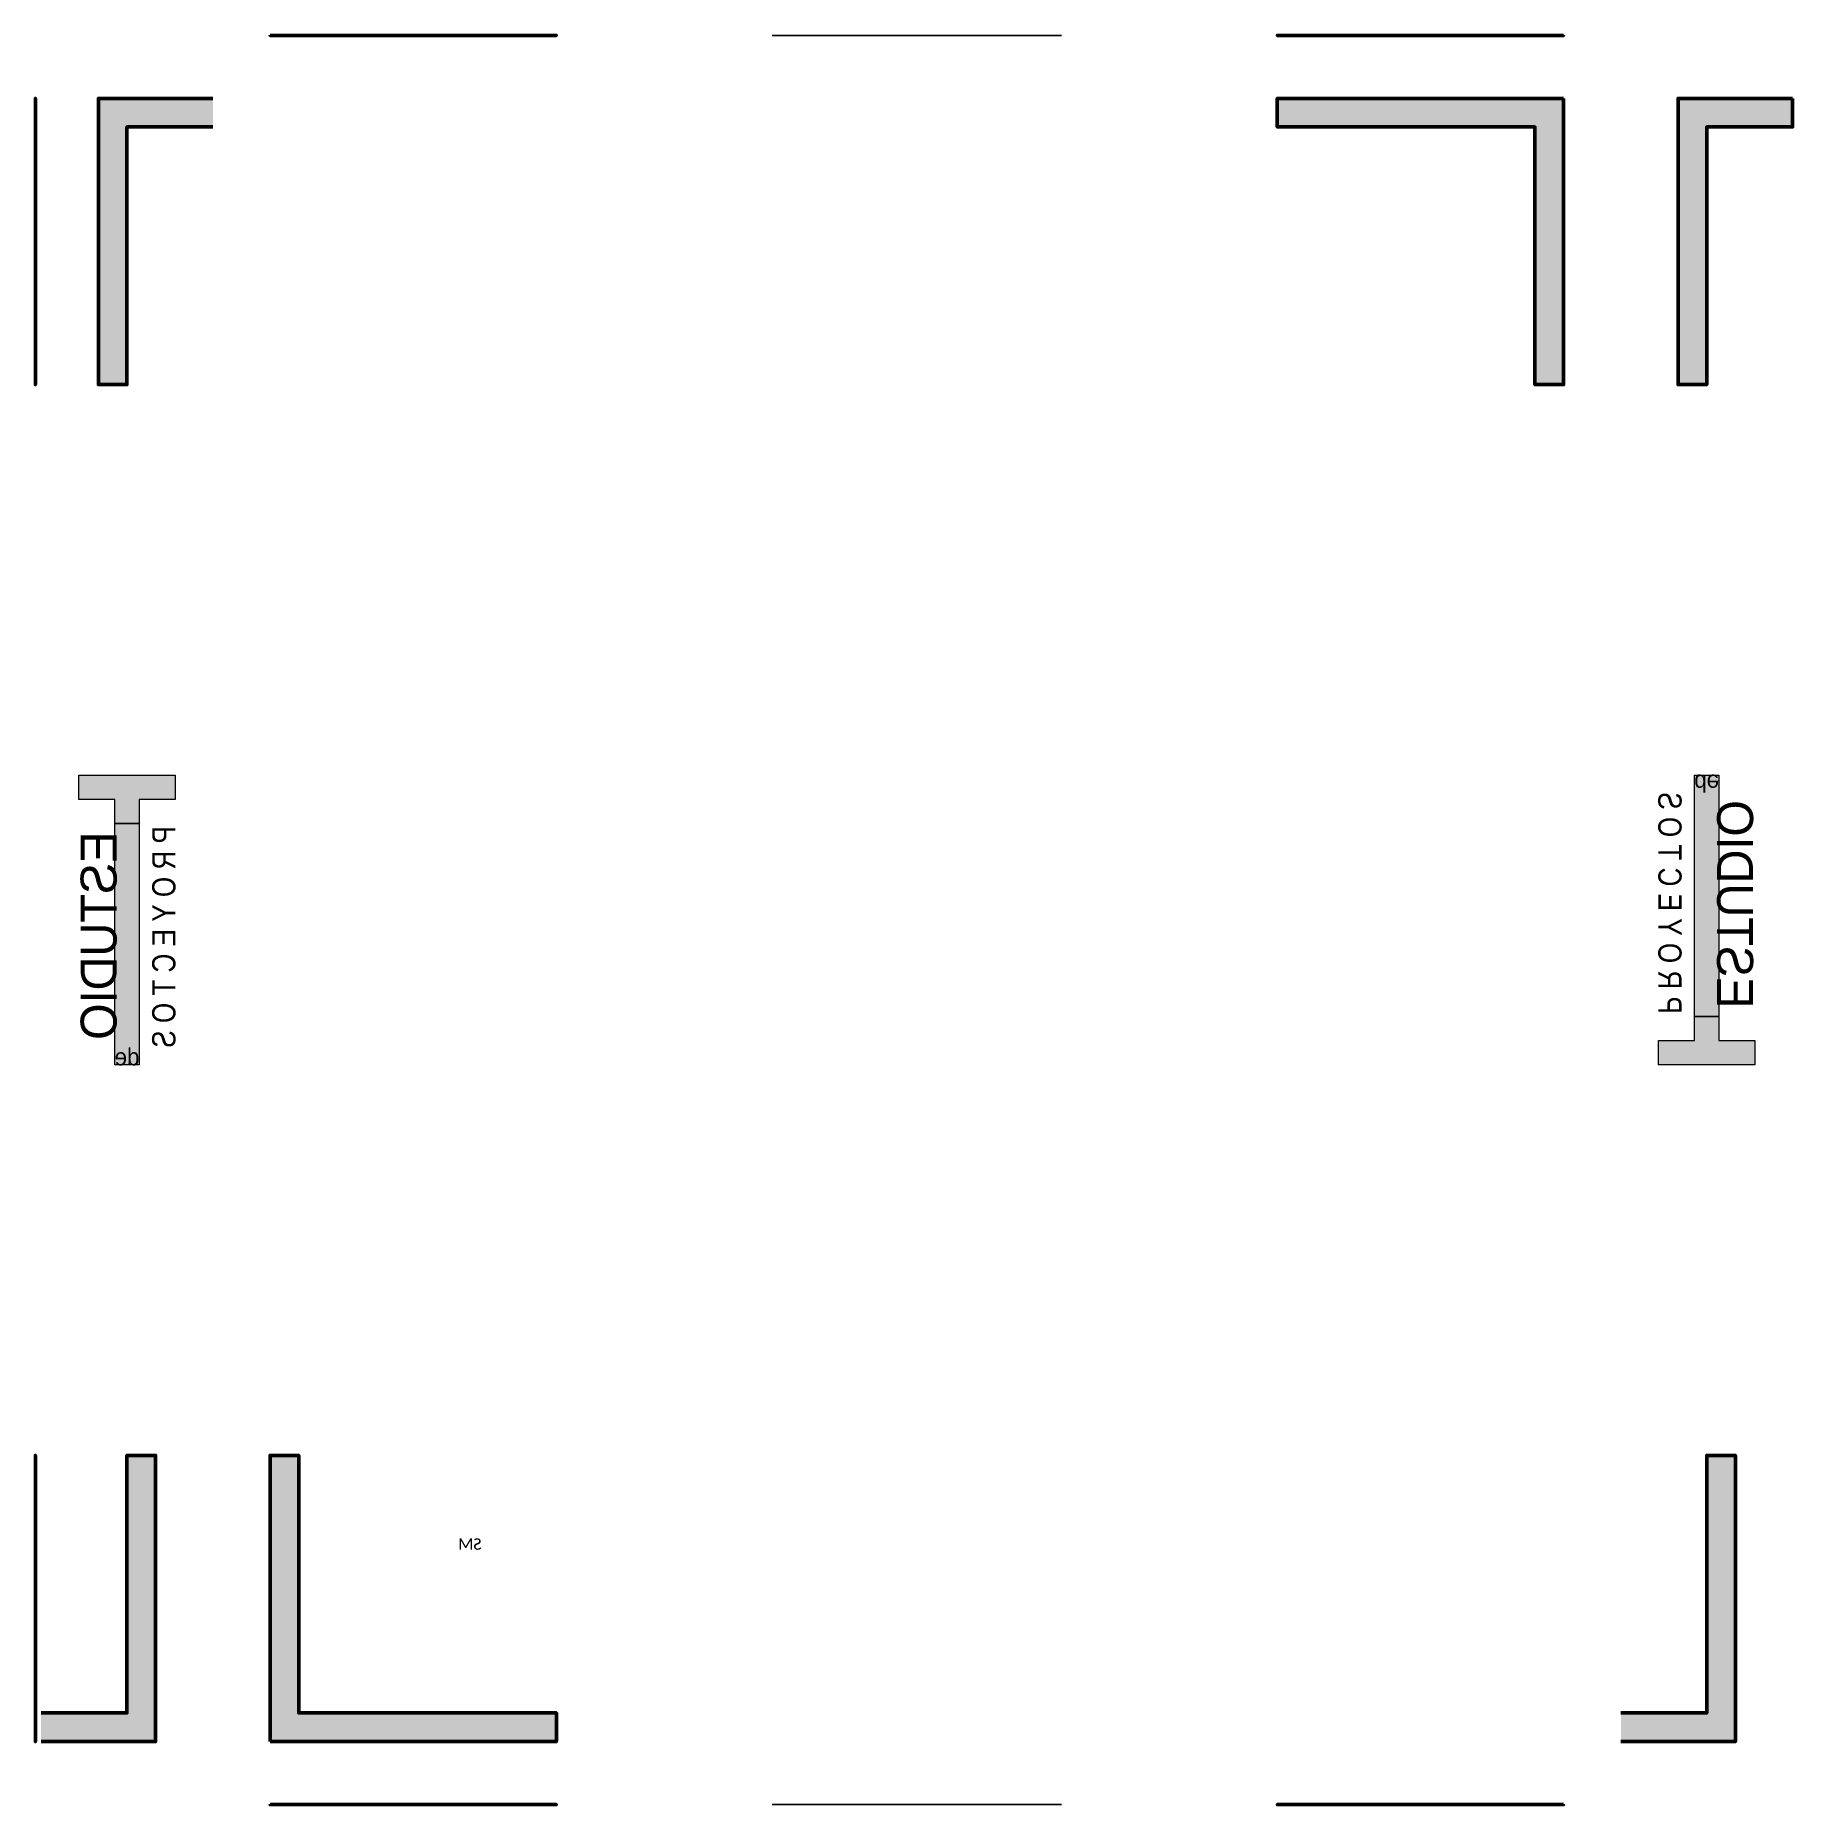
# Model space of a CAD drawing. Header units: metres. Extents: x -0.31 to 4.53, y -0.06 to 3.96.
# Drawn here: x 2.1262 to 2.4331, y 1.6295 to 1.9385 of the extents above; entities that cross this region are included whole.
import ezdxf
from ezdxf.enums import TextEntityAlignment as Align

# ---------------------------------------------------------------- set-up
doc = ezdxf.new("R2010")
doc.units = ezdxf.units.M
doc.layers.get('0').update_dxf_attribs({"color": 255, "plot": 0})
doc.layers.add('G-Title_layouts', color=7, linetype='Continuous', lineweight=50, true_color=0x323232)
doc.styles.add('CTDi Corporate', font='Skia.ttf')
doc.styles.get("Standard").update_dxf_attribs({"font": 'Candara.ttf'})

msp = doc.modelspace()

# ---------------------------------------------------------------- texts
at = {"layer": 'G-Title_layouts', "color": 30, "linetype": 'Continuous', "true_color": 0xfa7d00, "extrusion": (2.24964e-32, 1, 1.83697e-16), "style": 'CTDi Corporate', "width": 0.8375}
msp.add_text('P R O Y E C T O S', height=0.0040638, rotation=180, dxfattribs=at).set_placement((-2.28313, -0.26622, 1.93852), align=Align.BOTTOM_CENTER)
at = {"layer": 'G-Title_layouts', "color": 18, "linetype": 'Continuous', "true_color": 0x000000, "extrusion": (2.24964e-32, 1, 1.83697e-16), "style": 'CTDi Corporate', "width": 0.975}
msp.add_text('ESTUDIO', height=0.00628, rotation=180, dxfattribs=at).set_placement((-2.28292, -0.27583, 1.93852), align=Align.BOTTOM_CENTER)
at = {"layer": 'G-Title_layouts', "color": 7, "linetype": 'Continuous', "lineweight": 100, "true_color": 0xfefefe, "transparency": 33554687, "extrusion": (2.24964e-32, 1, 1.83697e-16), "style": 'CTDi Corporate', "width": 0.975}
msp.add_text('de', height=0.003002, rotation=270, dxfattribs=at).set_placement((-2.30646, -0.2759, 1.93852), align=Align.BOTTOM_CENTER)
at = {"layer": 'G-Title_layouts', "color": 7, "linetype": 'Continuous', "lineweight": 100, "true_color": 0xfefefe, "transparency": 33554687, "extrusion": (-1.22465e-16, 0, -1), "style": 'CTDi Corporate', "width": 0.975}
msp.add_text('de', height=0.003002, rotation=180, dxfattribs=at).set_placement((-2.41812, 1.81031, 0.2919), align=Align.BOTTOM_CENTER)
at = {"layer": 'G-Title_layouts', "color": 30, "linetype": 'Continuous', "true_color": 0xfa7d00, "extrusion": (-1.22465e-16, 0, -1), "style": 'CTDi Corporate', "width": 0.8375}
for rotation, p in [(90, (-2.40844, 1.78697, 0.2919)), (270, (-2.1519, 1.78106, 0.2919))]:
    msp.add_text('P R O Y E C T O S', height=0.0040638, rotation=rotation, dxfattribs=at).set_placement(p, align=Align.BOTTOM_CENTER)
at = {"layer": 'G-Title_layouts', "color": 18, "linetype": 'Continuous', "true_color": 0x000000, "extrusion": (-1.22465e-16, 0, -1), "style": 'CTDi Corporate', "width": 0.975}
for rotation, p in [(90, (-2.41805, 1.78676, 0.2919)), (270, (-2.14229, 1.78127, 0.2919))]:
    msp.add_text('ESTUDIO', height=0.00628, rotation=rotation, dxfattribs=at).set_placement(p, align=Align.BOTTOM_CENTER)
at = {"layer": 'G-Title_layouts', "color": 7, "linetype": 'Continuous', "lineweight": 100, "true_color": 0xfefefe, "transparency": 33554687, "extrusion": (-1.22465e-16, 0, -1), "style": 'CTDi Corporate', "width": 0.975}
msp.add_text('de', height=0.003002, dxfattribs=at).set_placement((-2.14222, 1.75772, 0.2919), align=Align.BOTTOM_CENTER)
at = {"layer": 'G-Title_layouts', "linetype": 'Continuous', "lineweight": 5, "extrusion": (-1.22465e-16, 0, -1)}
msp.add_text('SM', height=0.002, dxfattribs=at).set_placement((-2.20415, 1.67603, 0.2919), align=Align.TOP_LEFT)
at = {"layer": 'G-Title_layouts', "color": 7, "linetype": 'Continuous', "lineweight": 100, "true_color": 0xfefefe, "transparency": 33554687, "extrusion": (-7.4988e-33, -1, -6.12323e-17), "style": 'CTDi Corporate', "width": 0.975}
msp.add_text('de', height=0.003002, rotation=270, dxfattribs=at).set_placement((2.25388, -0.2759, -1.62952), align=Align.BOTTOM_CENTER)
at = {"layer": 'G-Title_layouts', "color": 30, "linetype": 'Continuous', "true_color": 0xfa7d00, "extrusion": (-7.4988e-33, -1, -6.12323e-17), "style": 'CTDi Corporate', "width": 0.8375}
msp.add_text('P R O Y E C T O S', height=0.0040638, rotation=180, dxfattribs=at).set_placement((2.27721, -0.26622, -1.62952), align=Align.BOTTOM_CENTER)
at = {"layer": 'G-Title_layouts', "color": 18, "linetype": 'Continuous', "true_color": 0x000000, "extrusion": (-7.4988e-33, -1, -6.12323e-17), "style": 'CTDi Corporate', "width": 0.975}
msp.add_text('ESTUDIO', height=0.00628, rotation=180, dxfattribs=at).set_placement((2.27743, -0.27583, -1.62952), align=Align.BOTTOM_CENTER)

# ---------------------------------------------------------------- hatches: boundary and pattern name
at = {"true_color": 0x000000, "extrusion": (2.24964e-32, 1, 1.83697e-16)}
h = msp.add_hatch(color=18, dxfattribs=at)
h.dxf.hatch_style = 1
h.paths.add_polyline_path([(-2.17222, -0.2759), (-2.17222, -0.2909), (-2.16722, -0.2909), (-2.16722, -0.2709), (-2.21722, -0.2709), (-2.21722, -0.2759)])
h = msp.add_hatch(color=18, dxfattribs=at)
h.dxf.hatch_style = 1
h.paths.add_polyline_path([(-2.38812, -0.2759), (-2.38812, -0.2609), (-2.39312, -0.2609), (-2.39312, -0.2809), (-2.34312, -0.2809), (-2.34312, -0.2759)])
at = {"true_color": 0x000000, "extrusion": (-1, 0, 6.12323e-17)}
h = msp.add_hatch(color=18, dxfattribs=at)
h.dxf.hatch_style = 1
h.paths.add_polyline_path([(-1.87752, -0.2759), (-1.92252, -0.2759), (-1.92252, -0.2309), (-1.92752, -0.2309), (-1.92752, -0.2809), (-1.87752, -0.2809)])
at = {"true_color": 0x000000, "extrusion": (-1.22465e-16, 0, -1)}
h = msp.add_hatch(color=18, dxfattribs=at)
h.dxf.hatch_style = 1
h.paths.add_polyline_path([(-2.14222, 1.92252), (-2.14222, 1.87752), (-2.13722, 1.87752), (-2.13722, 1.92752), (-2.15722, 1.92752), (-2.15722, 1.92252)])
h = msp.add_hatch(color=18, dxfattribs=at)
h.dxf.hatch_style = 1
h.paths.add_polyline_path([(-2.34312, 1.92252), (-2.34312, 1.92752), (-2.39312, 1.92752), (-2.39312, 1.87752), (-2.38812, 1.87752), (-2.38812, 1.92252)])
h = msp.add_hatch(color=18, dxfattribs=at)
h.dxf.hatch_style = 1
h.paths.add_polyline_path([(-2.41812, 1.92252), (-2.41812, 1.87752), (-2.41312, 1.87752), (-2.41312, 1.92752), (-2.43312, 1.92752), (-2.43312, 1.92252)])
at = {"true_color": 0x000000, "extrusion": (-1, 0, 6.12323e-17)}
h = msp.add_hatch(color=18, dxfattribs=at)
h.dxf.hatch_style = 1
h.paths.add_polyline_path([(-1.64052, -0.055), (-1.69052, -0.055), (-1.69052, -0.06), (-1.64552, -0.06), (-1.64552, -0.105), (-1.64052, -0.105)])
at = {"true_color": 0x000000, "extrusion": (-1.22465e-16, 0, -1)}
h = msp.add_hatch(color=18, dxfattribs=at)
h.dxf.hatch_style = 1
h.paths.add_polyline_path([(-2.14222, 1.64552), (-2.14222, 1.69052), (-2.14722, 1.69052), (-2.14722, 1.64052), (-2.12722, 1.64052), (-2.12722, 1.64552)])
h = msp.add_hatch(color=18, dxfattribs=at)
h.dxf.hatch_style = 1
h.paths.add_polyline_path([(-2.16722, 1.64052), (-2.16722, 1.69052), (-2.17222, 1.69052), (-2.17222, 1.64552), (-2.21722, 1.64552), (-2.21722, 1.64052)])
h = msp.add_hatch(color=18, dxfattribs=at)
h.dxf.hatch_style = 1
h.paths.add_polyline_path([(-2.41812, 1.64552), (-2.41812, 1.69052), (-2.42312, 1.69052), (-2.42312, 1.64052), (-2.40312, 1.64052), (-2.40312, 1.64552)])
at = {"true_color": 0x000000, "extrusion": (-7.4988e-33, -1, -6.12323e-17)}
h = msp.add_hatch(color=18, dxfattribs=at)
h.dxf.hatch_style = 1
h.paths.add_polyline_path([(2.17222, -0.2759), (2.17222, -0.2609), (2.16722, -0.2609), (2.16722, -0.2809), (2.21722, -0.2809), (2.21722, -0.2759)])
h = msp.add_hatch(color=18, dxfattribs=at)
h.dxf.hatch_style = 1
h.paths.add_polyline_path([(2.38812, -0.2759), (2.38812, -0.2909), (2.39312, -0.2909), (2.39312, -0.2709), (2.34312, -0.2709), (2.34312, -0.2759)])
at = {"layer": 'G-Title_layouts', "linetype": 'Continuous', "true_color": 0xfa7d00, "extrusion": (2.24964e-32, 1, 1.83697e-16)}
h = msp.add_hatch(color=30, dxfattribs=at)
h.dxf.hatch_style = 1
h.paths.add_polyline_path([(-2.2591, -0.27801), (-2.2591, -0.28433), (-2.25489, -0.28433), (-2.25489, -0.26747), (-2.2591, -0.26747), (-2.2591, -0.27379), (-2.26332, -0.27379), (-2.26332, -0.27801)])
at = {"layer": 'G-Title_layouts', "linetype": 'Continuous', "lineweight": 15, "true_color": 0x000000, "extrusion": (2.24964e-32, 1, 1.83697e-16)}
h = msp.add_hatch(color=18, dxfattribs=at)
h.dxf.hatch_style = 1
h.paths.add_polyline_path([(-2.30545, -0.27801), (-2.26332, -0.27801), (-2.26332, -0.27379), (-2.30545, -0.27379)])
at = {"layer": 'G-Title_layouts', "linetype": 'Continuous', "true_color": 0xfa7d00, "extrusion": (-1.22465e-16, 0, -1)}
h = msp.add_hatch(color=30, dxfattribs=at)
h.dxf.hatch_style = 1
h.paths.add_polyline_path([(-2.14011, 1.80509), (-2.13379, 1.80509), (-2.13379, 1.8093), (-2.15065, 1.8093), (-2.15065, 1.80509), (-2.14433, 1.80509), (-2.14433, 1.80087), (-2.14011, 1.80087)])
at = {"layer": 'G-Title_layouts', "linetype": 'Continuous', "lineweight": 15, "true_color": 0x000000, "extrusion": (-1.22465e-16, 0, -1)}
h = msp.add_hatch(color=18, dxfattribs=at)
h.dxf.hatch_style = 1
h.paths.add_polyline_path([(-2.42023, 1.8093), (-2.42023, 1.76716), (-2.41601, 1.76716), (-2.41601, 1.8093)])
h = msp.add_hatch(color=18, dxfattribs=at)
h.dxf.hatch_style = 1
h.paths.add_polyline_path([(-2.14011, 1.75873), (-2.14011, 1.80087), (-2.14433, 1.80087), (-2.14433, 1.75873)])
at = {"layer": 'G-Title_layouts', "linetype": 'Continuous', "true_color": 0xfa7d00, "extrusion": (-1.22465e-16, 0, -1)}
h = msp.add_hatch(color=30, dxfattribs=at)
h.dxf.hatch_style = 1
h.paths.add_polyline_path([(-2.42023, 1.76295), (-2.42655, 1.76295), (-2.42655, 1.75873), (-2.40969, 1.75873), (-2.40969, 1.76295), (-2.41601, 1.76295), (-2.41601, 1.76716), (-2.42023, 1.76716)])
at = {"layer": 'G-Title_layouts', "linetype": 'Continuous', "lineweight": 15, "true_color": 0x000000, "extrusion": (-7.4988e-33, -1, -6.12323e-17)}
h = msp.add_hatch(color=18, dxfattribs=at)
h.dxf.hatch_style = 1
h.paths.add_polyline_path([(2.25489, -0.27801), (2.29703, -0.27801), (2.29703, -0.27379), (2.25489, -0.27379)])
at = {"layer": 'G-Title_layouts', "linetype": 'Continuous', "true_color": 0xfa7d00, "extrusion": (-7.4988e-33, -1, -6.12323e-17)}
h = msp.add_hatch(color=30, dxfattribs=at)
h.dxf.hatch_style = 1
h.paths.add_polyline_path([(2.30124, -0.27801), (2.30124, -0.28433), (2.30545, -0.28433), (2.30545, -0.26747), (2.30124, -0.26747), (2.30124, -0.27379), (2.29703, -0.27379), (2.29703, -0.27801)])

# ---------------------------------------------------------------- linework, layer by layer
at = {"layer": 'G-Title_layouts', "color": 18, "true_color": 0x000000, "extrusion": (2.24964e-32, 1, 1.83697e-16), "elevation": 1.93852}
for points in [[(-2.17222, -0.2909), (-2.17222, -0.2759), (-2.21722, -0.2759), (-2.21722, -0.2709), (-2.16722, -0.2709), (-2.16722, -0.2909)], [(-2.38812, -0.2609), (-2.38812, -0.2759), (-2.34312, -0.2759), (-2.34312, -0.2809), (-2.39312, -0.2809), (-2.39312, -0.2609)]]:
    msp.add_lwpolyline(points, dxfattribs=at)
at = {"layer": 'G-Title_layouts', "linetype": 'Continuous', "lineweight": 15, "extrusion": (2.24964e-32, 1, 1.83697e-16), "elevation": 1.93852}
for points in [[(-2.26332, -0.27801), (-2.2591, -0.27801), (-2.2591, -0.28433), (-2.25489, -0.28433), (-2.25489, -0.26747), (-2.2591, -0.26747), (-2.2591, -0.27379), (-2.26332, -0.27379)], [(-2.30545, -0.27801), (-2.26332, -0.27801), (-2.26332, -0.27379), (-2.30545, -0.27379)]]:
    msp.add_lwpolyline(points, close=True, dxfattribs=at)
at = {"layer": 'G-Title_layouts', "color": 18, "true_color": 0x000000, "extrusion": (-1, 0, 6.12323e-17), "elevation": -2.12622}
for points in [[(-1.92752, -0.2809), (-1.92752, -0.2309), (-1.92252, -0.2309), (-1.92252, -0.2759), (-1.87752, -0.2759), (-1.87752, -0.2809)], [(-1.64052, -0.055), (-1.69052, -0.055), (-1.69052, -0.06), (-1.64552, -0.06), (-1.64552, -0.105), (-1.64052, -0.105)]]:
    msp.add_lwpolyline(points, close=True, dxfattribs=at)
at = {"layer": 'G-Title_layouts', "color": 18, "true_color": 0x000000, "extrusion": (-1.22465e-16, 0, -1), "elevation": 0.2919}
for points in [[(-2.15722, 1.92752), (-2.13722, 1.92752), (-2.13722, 1.87752), (-2.14222, 1.87752), (-2.14222, 1.92252), (-2.15722, 1.92252)], [(-2.12722, 1.64052), (-2.14722, 1.64052), (-2.14722, 1.69052), (-2.14222, 1.69052), (-2.14222, 1.64552), (-2.12722, 1.64552)], [(-2.40312, 1.64052), (-2.42312, 1.64052), (-2.42312, 1.69052), (-2.41812, 1.69052), (-2.41812, 1.64552), (-2.40312, 1.64552)]]:
    msp.add_lwpolyline(points, dxfattribs=at)
for points in [[(-2.39312, 1.92752), (-2.34312, 1.92752), (-2.34312, 1.92252), (-2.38812, 1.92252), (-2.38812, 1.87752), (-2.39312, 1.87752)], [(-2.43312, 1.92752), (-2.41312, 1.92752), (-2.41312, 1.87752), (-2.41812, 1.87752), (-2.41812, 1.92252), (-2.43312, 1.92252)], [(-2.16722, 1.64052), (-2.21722, 1.64052), (-2.21722, 1.64552), (-2.17222, 1.64552), (-2.17222, 1.69052), (-2.16722, 1.69052)]]:
    msp.add_lwpolyline(points, close=True, dxfattribs=at)
at = {"layer": 'G-Title_layouts', "linetype": 'Continuous', "lineweight": 15, "extrusion": (-1.22465e-16, 0, -1), "elevation": 0.2919}
for points in [[(-2.14011, 1.80087), (-2.14011, 1.80509), (-2.13379, 1.80509), (-2.13379, 1.8093), (-2.15065, 1.8093), (-2.15065, 1.80509), (-2.14433, 1.80509), (-2.14433, 1.80087)], [(-2.42023, 1.8093), (-2.42023, 1.76716), (-2.41601, 1.76716), (-2.41601, 1.8093)], [(-2.14011, 1.75873), (-2.14011, 1.80087), (-2.14433, 1.80087), (-2.14433, 1.75873)], [(-2.42023, 1.76716), (-2.42023, 1.76295), (-2.42655, 1.76295), (-2.42655, 1.75873), (-2.40969, 1.75873), (-2.40969, 1.76295), (-2.41601, 1.76295), (-2.41601, 1.76716)]]:
    msp.add_lwpolyline(points, close=True, dxfattribs=at)
at = {"layer": 'G-Title_layouts', "color": 18, "true_color": 0x000000, "extrusion": (-7.4988e-33, -1, -6.12323e-17), "elevation": -1.62952}
for points in [[(2.17222, -0.2609), (2.17222, -0.2759), (2.21722, -0.2759), (2.21722, -0.2809), (2.16722, -0.2809), (2.16722, -0.2609)], [(2.38812, -0.2909), (2.38812, -0.2759), (2.34312, -0.2759), (2.34312, -0.2709), (2.39312, -0.2709), (2.39312, -0.2909)]]:
    msp.add_lwpolyline(points, dxfattribs=at)
at = {"layer": 'G-Title_layouts', "linetype": 'Continuous', "lineweight": 15, "extrusion": (-7.4988e-33, -1, -6.12323e-17), "elevation": -1.62952}
for points in [[(2.25489, -0.27801), (2.29703, -0.27801), (2.29703, -0.27379), (2.25489, -0.27379)], [(2.29703, -0.27801), (2.30124, -0.27801), (2.30124, -0.28433), (2.30545, -0.28433), (2.30545, -0.26747), (2.30124, -0.26747), (2.30124, -0.27379), (2.29703, -0.27379)]]:
    msp.add_lwpolyline(points, close=True, dxfattribs=at)

msp.set_redraw_order([(e.dxf.handle, doc.entitydb.next_handle()) for e in msp.query("TEXT MTEXT ATTDEF DIMENSION ARC_DIMENSION")])  # texts and dimensions are drawn at this point

doc.saveas('drawing.dxf')
